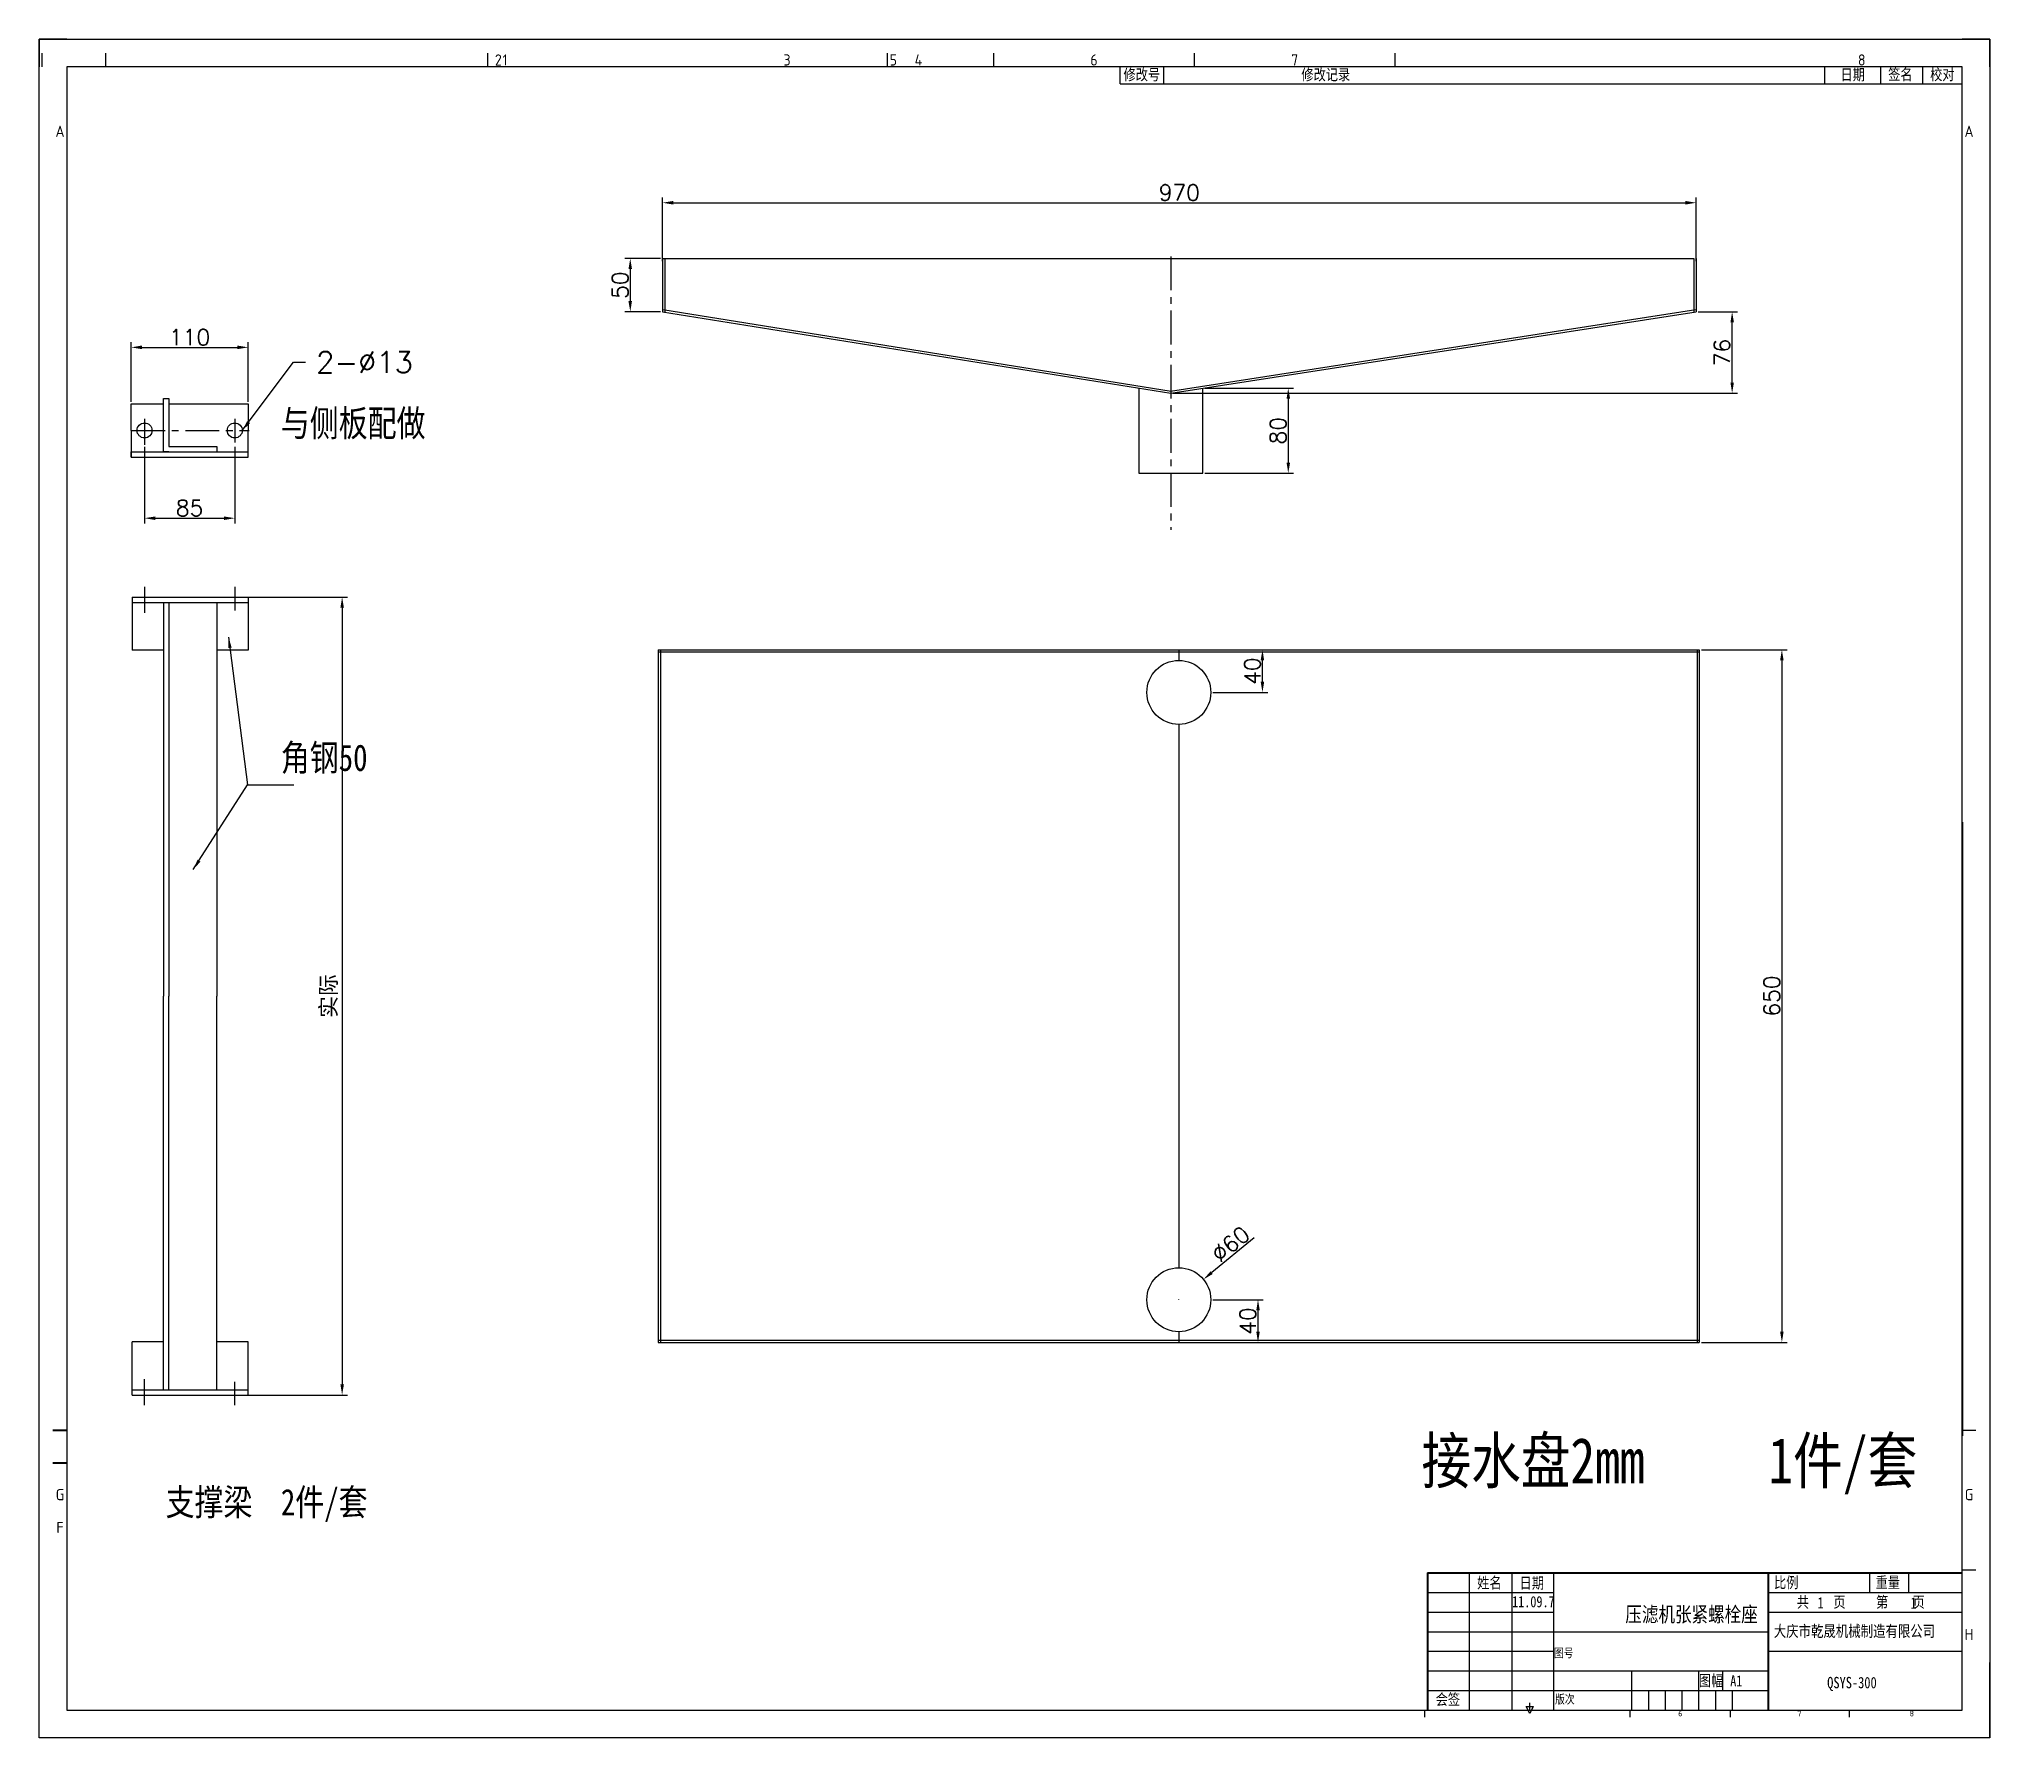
# Model space of a CAD drawing. Header units: inches. Extents: x -166203 to -65610, y -6981 to 11093.
# Drawn here: x -88577 to -86747, y -769 to 825 of the extents above; entities that cross this region are included whole.
import ezdxf
from ezdxf.enums import TextEntityAlignment as Align

# ---------------------------------------------------------------- set-up
doc = ezdxf.new("R2010")
doc.units = ezdxf.units.IN
doc.header["$MEASUREMENT"] = 0
doc.linetypes.add('CENTERX2', pattern=[101.6, 63.5, -12.7, 12.7, -12.7])
doc.layers.get('0').update_dxf_attribs({"lineweight": 25})
doc.layers.get('Defpoints').update_dxf_attribs({"color": 5})
doc.layers.add('FRAME035', color=2, linetype='Continuous')
doc.layers.add('中心线', color=1, linetype='CENTERX2')
doc.layers.add('图层2', color=3, linetype='Continuous', lineweight=40)
doc.styles.add('ISOCP', font='isocp.shx')
doc.styles.get("Standard").update_dxf_attribs({"font": 'txt.shx', "bigfont": 'whgtxt.shx'})
doc.styles.add('STYLE1', font='SIMFANG.TTF', dxfattribs={"width": 0.8, "height": 4})
doc.dimstyles.get("Standard").update_dxf_attribs({"dimtxt": 15, "dimasz": 10, "dimexe": 5, "dimexo": 2, "dimgap": 2, "dimtad": 1, "dimdec": 0, "dimzin": 0, "dimdsep": 46, "dimtxsty": 'Standard', "dimcen": 0.09, "dimclrd": 4, "dimclre": 4, "dimclrt": 4, "dimadec": 1, "dimazin": 0, "dimtfac": 1, "dimtdec": 0, "dimtofl": 0, "dimtmove": 0, "dimatfit": 3, "dimfxl": 0, "dimtolj": 1, "dimtzin": 0, "dimarcsym": 0})

msp = doc.modelspace()

# ---------------------------------------------------------------- texts
at = {"color": 3, "linetype": 'Continuous', "style": 'ISOCP'}
for s, height, p in [('2', 10.5, (-88146.3, 805.6)), ('1', 10.5, (-88140, 805.6)), ('3', 10.5, (-87875.4, 805.6)), ('5', 10.5, (-87775.7, 805.6)), ('4', 10.5, (-87752.1, 805.6)), ('6', 10.5, (-87587.4, 805.6)), ('7', 10.5, (-87399.1, 805.6)), ('8', 10.5, (-86867, 805.6)), ('A', 10.5, (-88557.6, 738.6)), ('A', 10.5, (-86766.3, 738.6)), ('G', 10.5, (-86766.3, -540.7)), ('H', 10.5, (-86766.3, -671.9)), ('6', 5.25, (-87037.2, -746.1)), ('7', 5.25, (-86925.5, -746.1)), ('8', 5.25, (-86820, -746.1))]:
    msp.add_text(s, height=height, dxfattribs=at).set_placement(p, align=Align.MIDDLE)
at = {"color": 3, "linetype": 'Continuous', "style": 'STYLE1', "width": 0.8}
for s, height, p in [('修改号', 10.5, (-87559.7, 786.6)), ('修改记录', 10.5, (-87392.8, 786.6)), ('日期', 10.5, (-86886.9, 786.6)), ('签名', 10.5, (-86842.2, 786.8)), ('校对', 10.5, (-86802.8, 786.7)), ('与侧板配做', 24.88, (-88350.4, 452.3)), ('角钢50', 24.88, (-88350.4, 138.4)), ('接水盘2mm     1件/套', 42.679, (-87280.1, -530.1)), ('支撑梁', 24.88, (-88458.5, -560.2)), ('2件/套', 24.88, (-88350.4, -560.2)), ('姓名', 10.5, (-87227.8, -628.6)), ('日期', 10.5, (-87188, -628.8)), ('比例', 10.5, (-86949.3, -628.4)), ('重量', 10.5, (-86854, -628.3)), ('11.09.7', 10.5, (-87195.1, -646.4)), ('1', 10.5, (-86908.4, -647.4)), ('1', 10.5, (-86821.3, -647.7)), ('压滤机张紧螺栓座', 14.23, (-87088.8, -660.1)), ('大庆市乾晟机械制造有限公司', 10.67, (-86949.5, -674.1)), ('图号', 8.4, (-87155.8, -693.3)), ('图幅', 10.5, (-87019.8, -720.5)), ('A1', 10.5, (-86990.4, -720.7)), ('QSYS-300', 10.67, (-86899.4, -722.4)), ('会签', 10.5, (-87266.8, -738.1)), ('版次', 8.4, (-87154.7, -736.8))]:
    msp.add_text(s, height=height, dxfattribs=at).set_placement(p)
at = {"color": 2, "linetype": 'Continuous', "style": 'STYLE1', "width": 0.8}
msp.add_text('共    页     第    页', height=10.498, dxfattribs=at).set_placement((-86927.9, -646.7))
at = {"color": 4, "ltscale": 0.5, "insert": (-88317.3, 531.9), "char_height": 20, "width": 25, "attachment_point": 1}
msp.add_mtext('\\A1;2-%%c13', dxfattribs=at)
at = {"layer": '图层2', "color": 3, "linetype": 'Continuous', "style": 'ISOCP'}
for s, p in [('G', (-88557.6, -540.7)), ('F', (-88557.6, -571.5))]:
    msp.add_text(s, height=10.5, dxfattribs=at).set_placement(p, align=Align.MIDDLE)

# ---------------------------------------------------------------- blocks, each defined once
blk = doc.blocks.new('*D224')
at = {"color": 4, "lineweight": -2, "ltscale": 0.5}
for p, q in [((-87483.4, 497.6), (-87400.1, 497.6)), ((-87405.1, 487.6), (-87405.1, 427.8)), ((-87483.4, 417.8), (-87400.1, 417.8))]:
    blk.add_line(p, q, dxfattribs=at)
at = {"color": 4, "ltscale": 0.5}
for points in [[(-87406.7, 487.6), (-87403.4, 487.6), (-87405.1, 497.6)], [(-87406.7, 427.8), (-87403.4, 427.8), (-87405.1, 417.8)]]:
    blk.add_solid(points, dxfattribs=at)
at = {"layer": 'Defpoints', "color": 0, "ltscale": 0.5}
for p in [(-87485.4, 497.6), (-87485.4, 417.8), (-87405.1, 417.8)]:
    blk.add_point(p, dxfattribs=at)
at = {"color": 4, "ltscale": 0.5, "insert": (-87414.6, 457.7), "char_height": 15, "attachment_point": 5, "rotation": 90}
blk.add_mtext('\\A1;80', dxfattribs=at)
blk = doc.blocks.new('*D225')
at = {"color": 4, "lineweight": -2, "ltscale": 0.5}
for p, q in [((-87017.4, 252.1), (-86936.9, 252.1)), ((-86941.9, 242.1), (-86941.9, -387.8)), ((-87017.4, -397.8), (-86936.9, -397.8))]:
    blk.add_line(p, q, dxfattribs=at)
at = {"color": 4, "ltscale": 0.5}
for points in [[(-86943.6, 242.1), (-86940.3, 242.1), (-86941.9, 252.1)], [(-86943.6, -387.8), (-86940.3, -387.8), (-86941.9, -397.8)]]:
    blk.add_solid(points, dxfattribs=at)
at = {"layer": 'Defpoints', "color": 0, "ltscale": 0.5}
for p in [(-87019.4, 252.1), (-87019.4, -397.8), (-86941.9, -397.8)]:
    blk.add_point(p, dxfattribs=at)
at = {"color": 4, "ltscale": 0.5, "insert": (-86951.4, -72.8), "char_height": 15, "attachment_point": 5, "rotation": 90}
blk.add_mtext('\\A1;650', dxfattribs=at)
blk = doc.blocks.new('*D226')
at = {"color": 4, "lineweight": -2, "ltscale": 0.5}
for p, q in [((-88414.2, 301.6), (-88287.9, 301.6)), ((-88292.9, 291.6), (-88292.9, -437.2)), ((-88414.2, -447.2), (-88287.9, -447.2))]:
    blk.add_line(p, q, dxfattribs=at)
at = {"color": 4, "ltscale": 0.5}
for points in [[(-88294.5, 291.6), (-88291.2, 291.6), (-88292.9, 301.6)], [(-88294.5, -437.2), (-88291.2, -437.2), (-88292.9, -447.2)]]:
    blk.add_solid(points, dxfattribs=at)
at = {"layer": 'Defpoints', "color": 0, "ltscale": 0.5}
for p in [(-88416.2, 301.6), (-88416.2, -447.2), (-88292.9, -447.2)]:
    blk.add_point(p, dxfattribs=at)
at = {"color": 4, "ltscale": 0.5, "insert": (-88305, -72.8), "char_height": 15, "attachment_point": 5, "rotation": 90}
blk.add_mtext('\\A1;{\\fNSimSun|b0|i0|c134|p49;实际}', dxfattribs=at)
blk = doc.blocks.new('*D227')
at = {"color": 4, "lineweight": -2, "ltscale": 0.5}
for p, q in [((-88490.8, 484.9), (-88490.8, 540.9)), ((-88480.8, 535.9), (-88391.1, 535.9)), ((-88381.1, 484.9), (-88381.1, 540.9))]:
    blk.add_line(p, q, dxfattribs=at)
at = {"color": 4, "ltscale": 0.5}
for points in [[(-88480.8, 537.6), (-88480.8, 534.2), (-88490.8, 535.9)], [(-88391.1, 537.6), (-88391.1, 534.2), (-88381.1, 535.9)]]:
    blk.add_solid(points, dxfattribs=at)
at = {"layer": 'Defpoints', "color": 0, "ltscale": 0.5}
for p in [(-88381.1, 535.9), (-88490.8, 482.9), (-88381.1, 482.9)]:
    blk.add_point(p, dxfattribs=at)
at = {"color": 4, "ltscale": 0.5, "insert": (-88436, 545.4), "char_height": 15, "attachment_point": 5}
blk.add_mtext('\\A1;110', dxfattribs=at)
blk = doc.blocks.new('*D228')
at = {"color": 4, "lineweight": -2, "ltscale": 0.5}
for p, q in [((-88478.3, 442.4), (-88478.3, 370.6)), ((-88393.6, 442.4), (-88393.6, 370.6)), ((-88468.3, 375.6), (-88403.6, 375.6))]:
    blk.add_line(p, q, dxfattribs=at)
at = {"color": 4, "ltscale": 0.5}
for points in [[(-88468.3, 377.2), (-88468.3, 373.9), (-88478.3, 375.6)], [(-88403.6, 377.2), (-88403.6, 373.9), (-88393.6, 375.6)]]:
    blk.add_solid(points, dxfattribs=at)
at = {"layer": 'Defpoints', "color": 0, "ltscale": 0.5}
for p in [(-88478.3, 444.4), (-88393.6, 444.4), (-88393.6, 375.6)]:
    blk.add_point(p, dxfattribs=at)
at = {"color": 4, "ltscale": 0.5, "insert": (-88436, 385.1), "char_height": 15, "attachment_point": 5}
blk.add_mtext('\\A1;85', dxfattribs=at)
blk = doc.blocks.new('*D229')
at = {"color": 4, "lineweight": -2, "ltscale": 0.5}
for p, q in [((-87437.1, -299.6), (-87476.9, -332.4)), ((-87507.9, -357.8), (-87507.7, -357.8)), ((-87507.8, -357.8), (-87507.8, -357.7))]:
    blk.add_line(p, q, dxfattribs=at)
at = {"color": 4, "ltscale": 0.5}
blk.add_solid([(-87478, -331.1), (-87475.9, -333.6), (-87484.6, -338.7)], dxfattribs=at)
at = {"layer": 'Defpoints', "color": 0, "ltscale": 0.5}
for p in [(-87484.6, -338.7), (-87531, -376.8)]:
    blk.add_point(p, dxfattribs=at)
at = {"color": 4, "ltscale": 0.5, "insert": (-87459.2, -305.5), "char_height": 15, "attachment_point": 5, "rotation": 39.4332}
blk.add_mtext('\\A1;∅60', dxfattribs=at)
blk = doc.blocks.new('*D230')
at = {"color": 4, "lineweight": -2, "ltscale": 0.5}
for p, q in [((-87992.2, 616.7), (-87992.2, 676.6)), ((-87982.2, 671.6), (-87032.4, 671.6)), ((-87022.4, 616.7), (-87022.4, 676.6))]:
    blk.add_line(p, q, dxfattribs=at)
at = {"color": 4, "ltscale": 0.5}
for points in [[(-87982.2, 673.3), (-87982.2, 669.9), (-87992.2, 671.6)], [(-87032.4, 673.3), (-87032.4, 669.9), (-87022.4, 671.6)]]:
    blk.add_solid(points, dxfattribs=at)
at = {"layer": 'Defpoints', "color": 0, "ltscale": 0.5}
for p in [(-87022.4, 671.6), (-87992.2, 614.7), (-87022.4, 614.7)]:
    blk.add_point(p, dxfattribs=at)
at = {"color": 4, "ltscale": 0.5, "insert": (-87507.3, 681.1), "char_height": 15, "attachment_point": 5}
blk.add_mtext('\\A1;970', dxfattribs=at)
blk = doc.blocks.new('*D231')
at = {"color": 4, "lineweight": -2, "ltscale": 0.5}
for p, q in [((-87020.4, 569.3), (-86983.6, 569.3)), ((-86988.6, 502.9), (-86988.6, 559.3)), ((-87513.4, 492.9), (-86983.6, 492.9))]:
    blk.add_line(p, q, dxfattribs=at)
at = {"color": 4, "ltscale": 0.5}
for points in [[(-86990.2, 559.3), (-86986.9, 559.3), (-86988.6, 569.3)], [(-86990.2, 502.9), (-86986.9, 502.9), (-86988.6, 492.9)]]:
    blk.add_solid(points, dxfattribs=at)
at = {"layer": 'Defpoints', "color": 0, "ltscale": 0.5}
for p in [(-87022.4, 569.3), (-86988.6, 569.3), (-87515.4, 492.9)]:
    blk.add_point(p, dxfattribs=at)
at = {"color": 4, "ltscale": 0.5, "insert": (-86998.1, 531.1), "char_height": 15, "attachment_point": 5, "rotation": 90}
blk.add_mtext('\\A1;76', dxfattribs=at)
blk = doc.blocks.new('*D232')
at = {"color": 4, "lineweight": -2, "ltscale": 0.5}
for p, q in [((-87475.8, -357.8), (-87428.5, -357.8)), ((-87433.5, -367.8), (-87433.5, -387.8)), ((-87475.8, -397.8), (-87428.5, -397.8))]:
    blk.add_line(p, q, dxfattribs=at)
at = {"color": 4, "ltscale": 0.5}
for points in [[(-87435.1, -367.8), (-87431.8, -367.8), (-87433.5, -357.8)], [(-87435.1, -387.8), (-87431.8, -387.8), (-87433.5, -397.8)]]:
    blk.add_solid(points, dxfattribs=at)
at = {"layer": 'Defpoints', "color": 0, "ltscale": 0.5}
for p in [(-87477.8, -357.8), (-87477.8, -397.8), (-87433.5, -397.8)]:
    blk.add_point(p, dxfattribs=at)
at = {"color": 4, "ltscale": 0.5, "insert": (-87443, -377.8), "char_height": 15, "attachment_point": 5, "rotation": 90}
blk.add_mtext('\\A1;40', dxfattribs=at)
blk = doc.blocks.new('*D233')
at = {"color": 4, "lineweight": -2, "ltscale": 0.5}
for p, q in [((-87475.8, 252.1), (-87424.3, 252.1)), ((-87429.3, 222.1), (-87429.3, 242.1)), ((-87475.8, 212.1), (-87424.3, 212.1))]:
    blk.add_line(p, q, dxfattribs=at)
at = {"color": 4, "ltscale": 0.5}
for points in [[(-87431, 242.1), (-87427.7, 242.1), (-87429.3, 252.1)], [(-87431, 222.1), (-87427.7, 222.1), (-87429.3, 212.1)]]:
    blk.add_solid(points, dxfattribs=at)
at = {"layer": 'Defpoints', "color": 0, "ltscale": 0.5}
for p in [(-87477.8, 252.1), (-87429.3, 252.1), (-87477.8, 212.1)]:
    blk.add_point(p, dxfattribs=at)
at = {"color": 4, "ltscale": 0.5, "insert": (-87438.8, 232.1), "char_height": 15, "attachment_point": 5, "rotation": 90}
blk.add_mtext('\\A1;40', dxfattribs=at)
blk = doc.blocks.new('*D276')
at = {"layer": 'Defpoints', "color": 0, "ltscale": 0.5}
for p in [(-87992.2, 619.3), (-88022.5, 569.3), (-87992.2, 569.3)]:
    blk.add_point(p, dxfattribs=at)
at = {"layer": '图层2', "color": 4, "lineweight": -2, "ltscale": 0.5}
for p, q in [((-87994.2, 619.3), (-88027.5, 619.3)), ((-88022.5, 609.3), (-88022.5, 579.3)), ((-87994.2, 569.3), (-88027.5, 569.3))]:
    blk.add_line(p, q, dxfattribs=at)
at = {"layer": '图层2', "color": 4, "ltscale": 0.5}
for points in [[(-88024.2, 609.3), (-88020.9, 609.3), (-88022.5, 619.3)], [(-88024.2, 579.3), (-88020.9, 579.3), (-88022.5, 569.3)]]:
    blk.add_solid(points, dxfattribs=at)
at = {"layer": '图层2', "color": 4, "ltscale": 0.5, "insert": (-88032, 594.3), "char_height": 15, "attachment_point": 5, "rotation": 90}
blk.add_mtext('\\A1;50', dxfattribs=at)

# ---------------------------------------------------------------- dimensions: what is measured, and where the dimension line sits
at = {"ltscale": 0.5}
for base, p1, p2, picture, middle in [((-87022.4, 671.6), (-87992.2, 614.7), (-87022.4, 614.7), '*D230', (-87507.3, 681.1)), ((-88381.1, 535.9), (-88490.8, 482.9), (-88381.1, 482.9), '*D227', (-88436, 545.4)), ((-88393.6, 375.6), (-88478.3, 444.4), (-88393.6, 444.4), '*D228', (-88436, 385.1))]:
    dim = msp.add_linear_dim(base=base, p1=p1, p2=p2, dimstyle='Standard', dxfattribs=at)
    dim.commit()
    dim.dimension.update_dxf_attribs({"geometry": picture, "text_midpoint": middle})
for base, p1, p2, picture, middle in [((-86988.6, 569.3), (-87515.4, 492.9), (-87022.4, 569.3), '*D231', (-86998.1, 531.1)), ((-87405.1, 417.8), (-87485.4, 497.6), (-87485.4, 417.8), '*D224', (-87414.6, 457.7)), ((-87429.3, 252.1), (-87477.8, 212.1), (-87477.8, 252.1), '*D233', (-87438.8, 232.1)), ((-86941.9, -397.8), (-87019.4, 252.1), (-87019.4, -397.8), '*D225', (-86951.4, -72.8)), ((-87433.5, -397.8), (-87477.8, -357.8), (-87477.8, -397.8), '*D232', (-87443, -377.8))]:
    dim = msp.add_linear_dim(base=base, p1=p1, p2=p2, angle=90, dimstyle='Standard', dxfattribs=at)
    dim.commit()
    dim.dimension.update_dxf_attribs({"geometry": picture, "text_midpoint": middle})
dim = msp.add_linear_dim(base=(-88292.9, -447.2), p1=(-88416.2, 301.6), p2=(-88416.2, -447.2), angle=90, text='{\\fNSimSun|b0|i0|c134|p49;实际}', dimstyle='Standard', dxfattribs=at)
dim.commit()
dim.dimension.update_dxf_attribs({"geometry": '*D226', "text_midpoint": (-88305, -72.8)})
dim = msp.add_diameter_dim_2p(p1=(-87531, -376.8), p2=(-87484.6, -338.7), dimstyle='Standard', dxfattribs=at)
dim.commit()
dim.dimension.update_dxf_attribs({"geometry": '*D229', "text_midpoint": (-87459.2, -305.5)})
at = {"layer": '图层2', "ltscale": 0.5}
dim = msp.add_linear_dim(base=(-88022.5, 569.3), p1=(-87992.2, 619.3), p2=(-87992.2, 569.3), angle=90, dimstyle='Standard', dxfattribs=at)
dim.commit()
dim.dimension.update_dxf_attribs({"geometry": '*D276', "text_midpoint": (-88032, 594.3)})

# ---------------------------------------------------------------- linework, layer by layer
at = {"color": 3, "linetype": 'Continuous'}
for p, q in [((-88577.3, 825.2), (-88577.3, 799)), ((-88551.1, 825.2), (-88577.3, 825.2)), ((-86746.7, 825.2), (-86772.9, 825.2)), ((-86746.7, 799), (-86746.7, 825.2)), ((-88574.3, 799), (-88574.3, 812.1)), ((-88514.6, 799), (-88514.6, 812.1)), ((-88156.2, 799), (-88156.2, 812.1)), ((-87781.3, 799), (-87781.3, 812.1)), ((-87681.5, 799), (-87681.5, 812.1)), ((-87493.2, 799), (-87493.2, 812.1)), ((-87304.9, 799), (-87304.9, 812.1)), ((-86759.8, -480.4), (-86772.9, -480.4)), ((-87234.9, -742.8), (-87234.9, -614.2)), ((-87195.1, -742.8), (-87195.1, -614.2)), ((-86859.5, -632.6), (-86859.5, -614.2)), ((-86822.8, -632.6), (-86822.8, -614.2)), ((-86759.8, -611.6), (-86772.9, -611.6)), ((-87274.3, -632.6), (-87155.8, -632.6)), ((-86954.8, -632.6), (-86772.9, -632.6)), ((-87274.3, -651), (-87155.8, -651)), ((-86954.8, -651), (-86772.9, -651)), ((-87274.3, -669.3), (-87155.8, -669.3)), ((-87274.3, -687.7), (-87155.8, -687.7)), ((-87274.3, -706.1), (-87155.8, -706.1)), ((-87082.7, -742.8), (-87082.7, -706.1)), ((-87019.7, -742.8), (-87019.7, -706.1)), ((-86997.6, -706.1), (-86997.6, -724.4)), ((-87274.3, -724.4), (-86954.8, -724.4)), ((-87066.9, -742.8), (-87066.9, -724.4)), ((-87051.2, -742.8), (-87051.2, -724.4)), ((-87035.4, -742.8), (-87035.4, -724.4)), ((-87004, -742.8), (-87004, -724.4)), ((-86988.2, -742.8), (-86988.2, -724.4)), ((-87277.1, -749.4), (-87277.1, -742.8)), ((-87178.5, -746.1), (-87181.8, -739.5)), ((-87181.8, -739.5), (-87175.2, -739.5)), ((-87178.5, -742.8), (-87178.5, -736.2)), ((-87175.2, -739.5), (-87178.5, -746.1)), ((-87084.3, -749.4), (-87084.3, -742.8)), ((-86990.2, -749.4), (-86990.2, -742.8)), ((-86878.4, -749.4), (-86878.4, -742.8)), ((-86746.7, -769), (-86746.7, -742.8)), ((-86746.7, -769), (-86772.9, -769))]:
    msp.add_line(p, q, dxfattribs=at)
at = {"color": 2, "linetype": 'Continuous'}
for p, q in [((-86772.9, 799), (-88551.1, 799)), ((-88551.1, 799), (-88551.1, -742.8)), ((-87562.8, 783.3), (-87562.8, 799)), ((-87521.8, 783.3), (-87521.8, 799)), ((-86901.5, 783.3), (-86901.5, 799)), ((-86849, 783.3), (-86849, 799)), ((-86809.6, 783.3), (-86809.6, 799)), ((-86772.9, -742.8), (-86772.9, 799)), ((-87562.8, 783.3), (-86772.9, 783.3)), ((-87274.3, -614.2), (-86772.9, -614.2)), ((-87155.8, -742.8), (-87155.8, -614.2)), ((-87155.8, -669.3), (-86954.8, -669.3)), ((-86954.8, -687.7), (-86772.9, -687.7)), ((-87155.8, -706.1), (-86954.8, -706.1)), ((-86746.7, -769), (-86746.7, -698.3)), ((-88551.1, -742.8), (-86772.9, -742.8))]:
    msp.add_line(p, q, dxfattribs=at)
at = {"ltscale": 0.5}
for p, q in [((-87992.2, 619.3), (-87992.2, 569.3)), ((-87992.2, 619.3), (-87024.4, 619.3)), ((-87990.2, 619.3), (-87990.2, 569.3)), ((-87024.4, 619.3), (-87024.4, 569.3)), ((-87022.4, 619.3), (-87022.4, 569.3)), ((-87545.4, 497.7), (-87545.4, 417.8)), ((-87485.4, 417.8), (-87485.4, 497.5)), ((-88490.8, 457.9), (-88490.8, 482.9)), ((-88490.8, 482.9), (-88460.5, 482.9)), ((-88460.5, 437.9), (-88460.5, 487.9)), ((-88460.5, 487.9), (-88455.5, 487.9)), ((-88455.5, 487.9), (-88455.5, 442.9)), ((-88455.5, 482.9), (-88381.1, 482.9)), ((-88381.1, 482.9), (-88381.1, 457.9)), ((-88490.8, 457.9), (-88490.8, 432.9)), ((-88381.1, 432.9), (-88381.1, 457.9)), ((-88455.5, 442.9), (-88410.5, 442.9)), ((-88410.5, 442.9), (-88410.5, 437.9)), ((-88490.8, 432.9), (-88490.8, 437.9)), ((-88490.8, 437.9), (-88381.1, 437.9)), ((-88490.8, 432.9), (-88381.1, 432.9)), ((-88455.5, 437.9), (-88460.5, 437.9)), ((-87545.4, 417.8), (-87485.4, 417.8)), ((-88489.8, 301.6), (-88381.1, 301.6)), ((-88489.8, 301.6), (-88489.8, 251.6)), ((-88489.8, 296.6), (-88381.1, 296.6)), ((-88460.5, 296.6), (-88460.5, -72.8)), ((-88455.5, 296.6), (-88455.5, -72.8)), ((-88410.5, 296.6), (-88410.5, -72.8)), ((-88381.1, 301.6), (-88381.1, 251.6)), ((-88460.5, 251.6), (-88489.8, 251.6)), ((-88381.1, 251.6), (-88410.5, 251.6)), ((-87996.2, 252.1), (-87996.2, -397.8)), ((-87996.2, 252.1), (-87019.4, 252.1)), ((-87996.2, 250.1), (-87019.4, 250.1)), ((-87994.2, 252.1), (-87994.2, -397.8)), ((-87507.8, 252.1), (-87507.8, 242.1)), ((-87021.4, 252.1), (-87021.4, -397.8)), ((-87019.4, 252.1), (-87019.4, -397.8)), ((-87507.8, 182.1), (-87507.8, -327.8)), ((-88460.5, -442.2), (-88460.5, -72.8)), ((-88455.5, -442.2), (-88455.5, -72.8)), ((-88410.5, -442.2), (-88410.5, -72.8)), ((-88460.5, -397.2), (-88489.8, -397.2)), ((-88489.8, -447.2), (-88489.8, -397.2)), ((-88381.1, -397.2), (-88410.5, -397.2)), ((-88381.1, -447.2), (-88381.1, -397.2)), ((-87996.2, -395.8), (-87019.4, -395.8)), ((-87996.2, -397.8), (-87019.4, -397.8)), ((-87507.8, -387.8), (-87507.8, -397.8)), ((-88489.8, -442.2), (-88381.1, -442.2)), ((-88489.8, -447.2), (-88381.1, -447.2))]:
    msp.add_line(p, q, dxfattribs=at)
at = {"ltscale": 2}
for p, q in [((-87992.2, 569.3), (-87515.4, 492.9)), ((-87991.9, 571.3), (-87515.1, 494.9)), ((-87515.7, 494.9), (-87022.7, 571.3)), ((-87515.4, 492.9), (-87022.4, 569.3))]:
    msp.add_line(p, q, dxfattribs=at)
at = {"ltscale": 0.5}
for centre, radius in [((-88478.3, 457.9), 7), ((-88393.6, 457.9), 7), ((-87507.8, 212.1), 30), ((-87507.8, -357.8), 30)]:
    msp.add_circle(centre, radius, dxfattribs=at)
at = {"layer": 'FRAME035', "color": 3}
for p, q in [((-88577.3, 825.2), (-86746.7, 825.2)), ((-88577.3, -769), (-88577.3, 825.2)), ((-86746.7, 825.2), (-86746.7, -769)), ((-86746.7, -769), (-88577.3, -769))]:
    msp.add_line(p, q, dxfattribs=at)
at = {"layer": '中心线', "ltscale": 0.5}
for p, q in [((-87515.4, 621.2), (-87515.4, 364.6)), ((-88490.8, 457.9), (-88380.1, 457.9)), ((-88478.3, 468.8), (-88478.3, 444.4)), ((-88393.6, 468.8), (-88393.6, 446.7)), ((-88478.3, 311.2), (-88478.3, 286.8)), ((-88393.6, 311.2), (-88393.6, 289.1)), ((-88478.3, -456.8), (-88478.3, -432.4)), ((-88393.6, -456.8), (-88393.6, -434.8))]:
    msp.add_line(p, q, dxfattribs=at)
at = {"layer": '图层2', "ltscale": 2}
for p, q in [((-86772.9, 90.2), (-86772.9, -485.6)), ((-87274.3, -614.2), (-87274.3, -742.8)), ((-86954.8, -614.2), (-86954.8, -742.8))]:
    msp.add_line(p, q, dxfattribs=at)
at = {"layer": '图层2', "color": 3, "linetype": 'Continuous'}
for p, q in [((-88551.1, -480.4), (-88564.2, -480.4)), ((-88551.1, -511.1), (-88564.2, -511.1))]:
    msp.add_line(p, q, dxfattribs=at)
at = {"layer": '图层2', "ltscale": 10}
msp.add_line((-87274.3, -614.2), (-86772.9, -614.2), dxfattribs=at)

msp.set_redraw_order([(e.dxf.handle, doc.entitydb.next_handle()) for e in msp.query("TEXT MTEXT ATTDEF DIMENSION ARC_DIMENSION")])  # texts and dimensions are drawn at this point

# ---------------------------------------------------------------- leaders
at = {"ltscale": 0.5, "annotation_type": 0, "has_hookline": 1, "hookline_direction": 0, "text_width": 86.7}
msp.add_leader([(-88386.6, 457.8), (-88338.4, 521.9), (-88327.3, 521.9)], dimstyle='Standard', override={"dimgap": 10, "dimtad": 0}, dxfattribs=at)
at = {"ltscale": 0.5}
for points in [[(-88399.4, 263.8), (-88381.6, 125.3)], [(-88432.6, 45.8), (-88381.6, 125.3), (-88338.2, 125.3)]]:
    msp.add_leader(points, dimstyle='Standard', override={"dimgap": 10, "dimtad": 0}, dxfattribs=at)

doc.saveas('drawing.dxf')
